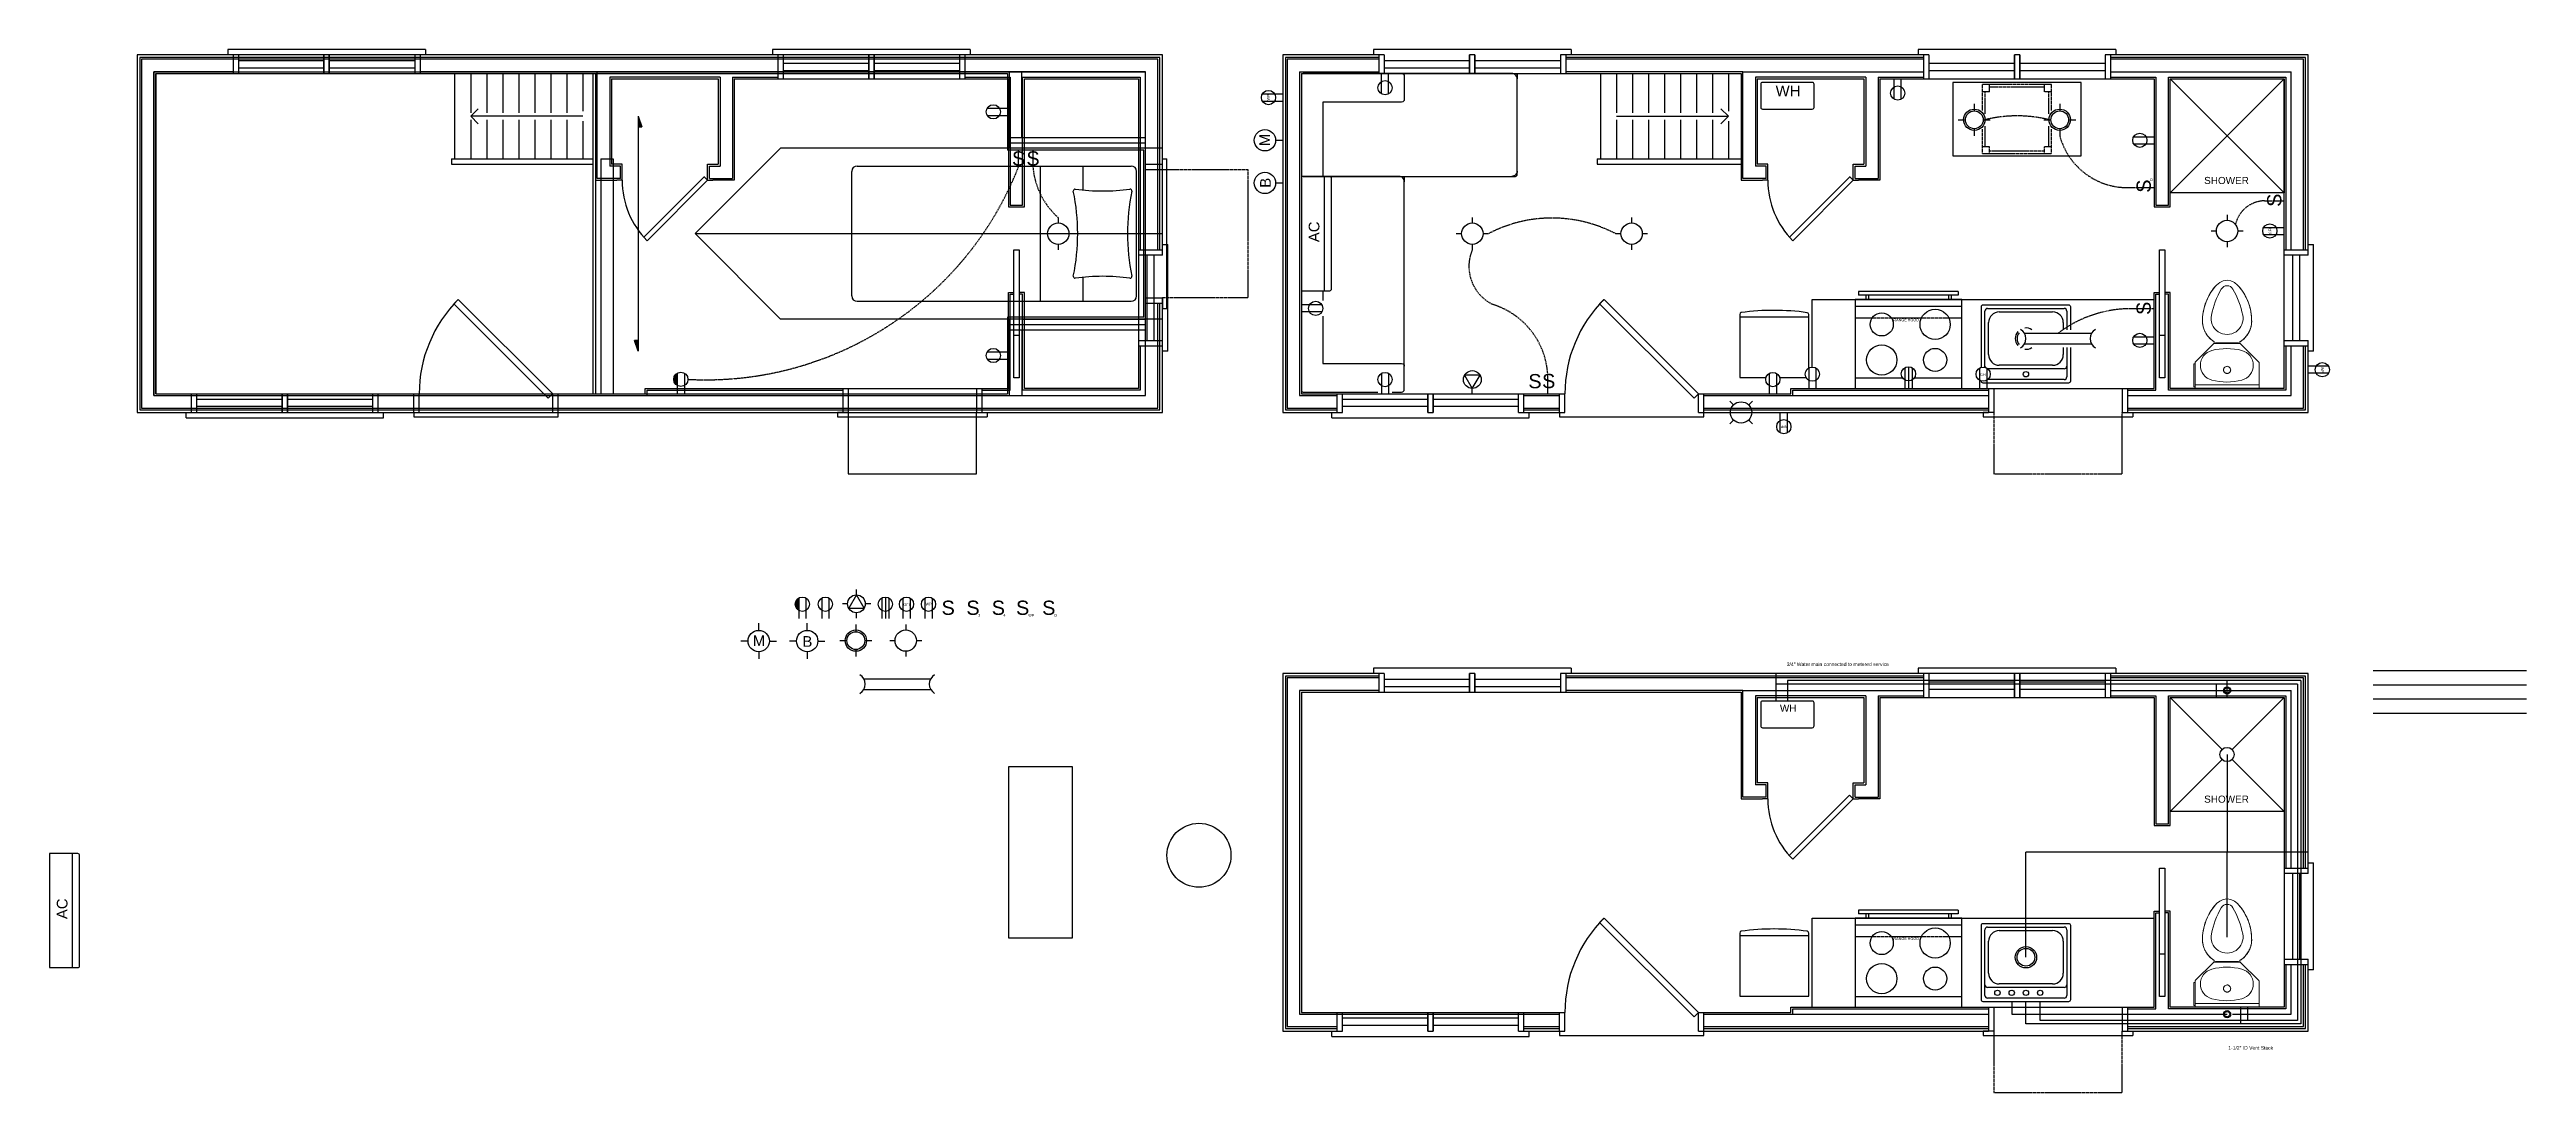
# Model space of a CAD drawing. Header units: inches. Extents: x -177 to 2825, y -2046 to -803.
# Drawn here: x 985 to 1681, y -1808 to -1515 of the extents above; entities that cross this region are included whole.
import ezdxf

# ---------------------------------------------------------------- set-up
doc = ezdxf.new("R2010")
doc.units = ezdxf.units.IN
doc.header["$MEASUREMENT"] = 0
doc.linetypes.add('HIDDEN2', pattern=[0.1875, 0.125, -0.0625])
for name, color, linetype, lineweight in [('Cold Water Line', 5, 'Continuous', 25), ('Hot Water Line', 1, 'Continuous', 25), ('P-SANR-FIXT', 7, 'Continuous', 9)]:
    doc.layers.add(name, color=color, linetype=linetype, lineweight=lineweight)
for name, color, linetype in [('Footprint', 253, 'Continuous'), ('Hidden Line', 7, 'HIDDEN2'), ('Lights', 7, 'Continuous'), ('Plumbing', 4, 'Continuous'), ('Propane Line', 30, 'Continuous'), ('Sewage Line', 3, 'Continuous')]:
    doc.layers.add(name, color=color, linetype=linetype)
doc.styles.get("Standard").update_dxf_attribs({"font": 'arial.ttf'})

msp = doc.modelspace()

# ---------------------------------------------------------------- texts
for s, height, rotation, p in [('WP', 0.75, 90, (1328.03, -1529.31)), ('M', 3, 90, (1328.07, -1542.18)), ('B', 3, 90, (1328.3, -1553.85)), ('D', 0.75, 90, (1575.99, -1551.94)), ('S', 4, 90, (1575.5, -1555.26)), ('S', 4, 90, (1612.17, -1559.23)), ('AC', 3, 90, (1341.97, -1569.16)), ('GFI', 0.75, 90, (1609.39, -1566.89)), ('S', 4, 90.22848, (1575.49, -1589.6)), ('WP', 0.75, 270, (1623.31, -1604.2)), ('WP', 0.75, 180, (1473.23, -1620.65)), ('AC', 3, 90, (990.32, -1759.41))]:
    msp.add_text(s, height=height, rotation=rotation).set_placement(p)
for s, height, p in [('WH', 3, (1470.11, -1528.13)), ('S', 4, (1255.62, -1547.62)), ('S', 4, (1259.66, -1547.62)), ('SHOWER', 2, (1590.48, -1552.81)), ('RANGE HOOD', 0.75, (1503.21, -1591.39)), ('S', 4, (1400.65, -1610.21)), ('S', 4, (1404.51, -1610.17)), ('GFI', 0.75, (1527.54, -1606.72)), ('GFI', 0.75, (1225.1, -1671.37)), ('WP', 0.75, (1231.36, -1671.26)), ('S', 4, (1235.83, -1673.89)), ('S', 4, (1242.8, -1673.89)), ('3', 0.75, (1246.12, -1674.38)), ('S', 4, (1249.92, -1673.89)), ('4', 0.75, (1253.17, -1674.38)), ('S', 4, (1256.75, -1673.89)), ('WP', 0.75, (1260.18, -1674.38)), ('S', 4, (1264.09, -1673.89)), ('D', 0.75, (1267.51, -1674.38)), ('M', 3, (1182.81, -1682.65)), ('B', 3, (1196.75, -1682.87)), ('3/4" Water main connected to metered service', 1, (1473.24, -1688.27)), ('WH', 2, (1471.32, -1701.12)), ('SHOWER', 2, (1590.48, -1726.68)), ('RANGE HOOD', 0.75, (1503.21, -1765.26)), ('1-1/2" ID Vent Stack', 1, (1597.26, -1796.07))]:
    msp.add_text(s, height=height).set_placement(p)

# ---------------------------------------------------------------- blocks, each defined once
blk = doc.blocks.new('FamilyGeomCombi__2530-Back0')
at = {"layer": 'P-SANR-FIXT'}
for p, q in [((-6.7, 21.42), (-6.7, 21.45)), ((-6.11, 23.79), (-6.09, 23.84)), ((-4.14, 27.61), (-4.1, 27.67)), ((4.1, 27.66), (4.14, 27.6)), ((6.1, 23.83), (6.11, 23.79)), ((6.7, 21.46), (6.71, 21.4)), ((-6.72, 17.39), (-6.72, 17.41)), ((-6.17, 15.89), (-6.18, 15.91)), ((-5.29, 14.56), (-5.3, 14.57)), ((5.31, 14.57), (5.29, 14.55)), ((6.18, 15.91), (6.17, 15.89)), ((6.72, 17.41), (6.72, 17.4)), ((-9, 7.3), (-9, 1)), ((-3.8, 12.57), (-8.95, 7.43)), ((-3.88, 13.29), (-3.9, 13.3)), ((3.68, 12.63), (-3.68, 12.63)), ((-3.63, 13.15), (-3.63, 12.63)), ((-3.25, 12.78), (-3.13, 12.78)), ((-3.25, 12.78), (-3.25, 12.63)), ((-2.86, 12.79), (-3.14, 12.79)), ((-3.14, 12.79), (-3.14, 12.78)), ((-3.13, 12.78), (3.12, 12.78)), ((-2.86, 12.78), (-2.86, 12.79)), ((3.14, 12.79), (2.86, 12.79)), ((2.86, 12.79), (2.86, 12.78)), ((3.12, 12.78), (3.25, 12.78)), ((3.14, 12.78), (3.14, 12.79)), ((3.25, 12.63), (3.25, 12.78)), ((3.62, 12.63), (3.62, 13.15)), ((8.95, 7.43), (3.8, 12.57)), ((3.9, 13.3), (3.88, 13.28)), ((9, 1), (9, 7.3)), ((-9.32, 6.83), (-9.32, 6.55)), ((-9.3, 6.83), (-9.32, 6.83)), ((-9.32, 6.55), (-9.3, 6.55)), ((-9.32, 0.83), (-9.32, 0.55)), ((-9.3, 0.83), (-9.32, 0.83)), ((-9.32, 0.55), (-9.3, 0.55)), ((-9.3, 6.81), (-9.3, 6.94)), ((-9, 6.94), (-9.3, 6.94)), ((-9.3, 0.56), (-9.3, 6.81)), ((-9.3, 0.44), (-9.3, 0.56)), ((-9.3, 0.44), (-9, 0.44)), ((9, 1), (-9, 1)), ((-9, 1), (-9, 0)), ((9, 0), (9, 1))]:
    blk.add_line(p, q, dxfattribs=at)
for points in [[(-4.1, 27.67), (-3.87, 27.97), (-3.52, 28.42), (-3.14, 28.85), (-2.93, 29.07)], [(2.93, 29.07), (2.08, 29.77), (1.08, 30.22), (0, 30.4), (-1.08, 30.22), (-2.08, 29.77), (-2.93, 29.07)], [(2.93, 29.07), (3.31, 28.65), (3.68, 28.22), (4.03, 27.76), (4.1, 27.66)], [(-6.91, 18.99), (-6.89, 19.58), (-6.86, 20.18), (-6.8, 20.77), (-6.72, 21.36), (-6.7, 21.42)], [(-6.7, 21.45), (-6.61, 21.94), (-6.48, 22.52), (-6.33, 23.09), (-6.15, 23.66), (-6.11, 23.79)], [(-6.09, 23.84), (-5.95, 24.22), (-5.73, 24.77), (-5.49, 25.31), (-5.23, 25.85), (-5.12, 26.06)], [(-5.12, 26.06), (-4.83, 26.55), (-4.53, 27.04), (-4.21, 27.51), (-4.14, 27.61)], [(4.14, 27.6), (4.36, 27.3), (4.67, 26.82), (4.96, 26.33), (5.12, 26.06)], [(5.12, 26.06), (5.39, 25.53), (5.64, 24.99), (5.87, 24.44), (6.08, 23.89), (6.1, 23.83)], [(6.11, 23.79), (6.26, 23.32), (6.42, 22.75), (6.56, 22.17), (6.68, 21.59), (6.7, 21.46)], [(6.71, 21.4), (6.77, 21.01), (6.84, 20.42), (6.88, 19.82), (6.9, 19.23), (6.91, 18.99)], [(-6.72, 17.41), (-6.76, 17.56), (-6.81, 17.83), (-6.85, 18.11), (-6.88, 18.38), (-6.9, 18.66), (-6.91, 18.93), (-6.91, 18.99)], [(-6.18, 15.91), (-6.22, 16), (-6.34, 16.25), (-6.44, 16.5), (-6.54, 16.76), (-6.62, 17.03), (-6.69, 17.29), (-6.72, 17.39)], [(-5.3, 14.57), (-5.33, 14.6), (-5.51, 14.82), (-5.67, 15.04), (-5.82, 15.27), (-5.96, 15.51), (-6.1, 15.75), (-6.17, 15.89)], [(-4.14, 13.46), (-4.36, 13.63), (-4.57, 13.81), (-4.77, 14), (-4.97, 14.19), (-5.15, 14.39), (-5.29, 14.56)], [(5.29, 14.55), (5.19, 14.44), (5.01, 14.23), (4.81, 14.04), (4.61, 13.85), (4.4, 13.67), (4.18, 13.5), (4.14, 13.46)], [(6.17, 15.89), (6.13, 15.8), (5.99, 15.56), (5.85, 15.32), (5.7, 15.09), (5.54, 14.87), (5.37, 14.65), (5.31, 14.57)], [(6.72, 17.4), (6.71, 17.35), (6.64, 17.08), (6.56, 16.82), (6.46, 16.56), (6.36, 16.3), (6.25, 16.05), (6.18, 15.91)], [(6.91, 18.99), (6.9, 18.71), (6.88, 18.44), (6.86, 18.16), (6.82, 17.89), (6.77, 17.62), (6.72, 17.41)], [(-3.9, 13.3), (-3.97, 13.35), (-4.08, 13.42), (-4.14, 13.46)], [(-3.63, 13.15), (-3.74, 13.21), (-3.86, 13.27), (-3.88, 13.29)], [(3.88, 13.28), (3.8, 13.24), (3.68, 13.18), (3.62, 13.15)], [(4.14, 13.46), (4.03, 13.38), (3.92, 13.31), (3.9, 13.3)]]:
    blk.add_lwpolyline(points, dxfattribs=at)
for centre, radius, start, end in [((7.43, 19.26), 14.27, 136.5661, 151.57092), ((20.07, 15.5), 25, 150.21754, 168.25222), ((0, 26.99), 1.88, 29.78246, 150.21754), ((-20.07, 15.5), 25, 11.74778, 29.78246), ((-7.43, 19.26), 14.27, 28.42908, 43.4339), ((7.94, 18.99), 14.84, 151.57092, 180), ((-7.94, 18.99), 14.84, 0, 28.42908), ((0, 18.99), 6.91, 180, 233.18701), ((0, 19.68), 4.5, 168.25222, 11.74778), ((0, 18.99), 6.91, 306.81299, 0), ((-8.83, 7.3), 0.172, 135, 180), ((-3.19, 6.5), 4.3, 104.89739, 180), ((-0.07, -5.23), 16.44, 75.10261, 104.89739), ((-2.12, 16.15), 3.36, 233.18701, 243.48055), ((-3.68, 12.45), 0.172, 90, 135), ((2.12, 16.15), 3.36, 296.51945, 306.81299), ((3.68, 12.45), 0.172, 45, 90), ((3.05, 6.5), 4.3, 0, 75.10261), ((8.83, 7.3), 0.172, 0, 45), ((-3.19, 6.5), 4.3, 180, 255.10261), ((-0.07, 18.23), 16.44, 255.10261, 284.89739), ((3.05, 6.5), 4.3, 284.89739, 360)]:
    blk.add_arc(centre, radius, start, end, dxfattribs=at)
for points, start_tangent, end_tangent in [([(1.01, 5.22), (0.96, 5.52), (0.82, 5.8), (0.6, 6.02), (0.32, 6.17), (0.01, 6.22), (-0.3, 6.17), (-0.59, 6.02), (-0.81, 5.8), (-0.95, 5.52), (-0.99, 5.22)], (0, 1), (0, -1)), ([(-0.99, 5.22), (-0.98, 5.05), (-0.93, 4.88), (-0.9, 4.8), (-0.86, 4.73), (-0.82, 4.65), (-0.77, 4.58), (-0.71, 4.52), (-0.65, 4.46), (-0.58, 4.41), (-0.5, 4.36), (-0.43, 4.32), (-0.34, 4.28), (-0.17, 4.24), (0.01, 4.22), (0.19, 4.23), (0.36, 4.28), (0.44, 4.32), (0.52, 4.36), (0.59, 4.41), (0.66, 4.46), (0.72, 4.52), (0.78, 4.58), (0.83, 4.65), (0.88, 4.73), (0.92, 4.8), (0.95, 4.88), (0.99, 5.05), (1.01, 5.22)], (0, -1), (0, 1))]:
    blk.add_spline(points, degree=3, dxfattribs=dict(at, start_tangent=start_tangent, end_tangent=end_tangent))

# ---------------------------------------------------------------- hatches: boundary and pattern name
h = msp.add_hatch(color=256)
h.dxf.hatch_style = 1
h.paths.add_polyline_path([(1150.61, -1533.76), (1150.61, -1536.76), (1151.61, -1536.76)])
h = msp.add_hatch(color=256)
h.dxf.hatch_style = 1
h.paths.add_polyline_path([(1150.61, -1599.76), (1150.61, -1596.76), (1149.61, -1596.76)])
h = msp.add_hatch(color=256)
h.dxf.hatch_style = 1
h.paths.add_polyline_path([(1161.61, -1605.97, 0.267949), (1160.61, -1607.7, 0.267949), (1161.61, -1609.43)])
h = msp.add_hatch(color=256)
h.dxf.hatch_style = 1
h.paths.add_polyline_path([(1195.73, -1669.17, 0.267949), (1194.73, -1670.9, 0.267949), (1195.73, -1672.64)])

# ---------------------------------------------------------------- linework, layer by layer
for p, q in [((1009.86, -1516.51), (1009.86, -1617.01)), ((1297.86, -1516.51), (1009.86, -1516.51)), ((1297.86, -1548.76), (1297.86, -1516.51)), ((1358.67, -1516.51), (1331.67, -1516.51)), ((1412.67, -1515.01), (1357.17, -1515.01)), ((1357.17, -1515.01), (1357.17, -1516.51)), ((1360.17, -1516.51), (1357.17, -1516.51)), ((1358.67, -1516.51), (1358.67, -1521.76)), ((1360.17, -1516.51), (1360.17, -1521.76)), ((1384.17, -1521.76), (1384.17, -1516.51)), ((1384.17, -1516.51), (1384.17, -1521.76)), ((1385.67, -1516.51), (1384.17, -1516.51)), ((1385.67, -1521.76), (1385.67, -1516.51)), ((1385.67, -1516.51), (1385.67, -1521.76)), ((1412.67, -1516.51), (1409.67, -1516.51)), ((1409.67, -1516.51), (1409.67, -1521.76)), ((1511.67, -1516.51), (1411.17, -1516.51)), ((1411.17, -1516.51), (1411.17, -1521.76)), ((1412.67, -1515.01), (1412.67, -1516.51)), ((1565.67, -1515.01), (1510.17, -1515.01)), ((1510.17, -1515.01), (1510.17, -1516.51)), ((1513.17, -1516.51), (1510.17, -1516.51)), ((1511.67, -1516.51), (1511.67, -1523.26)), ((1513.17, -1516.51), (1513.17, -1523.26)), ((1537.17, -1523.26), (1537.17, -1516.51)), ((1537.17, -1516.51), (1537.17, -1523.26)), ((1538.67, -1516.51), (1537.17, -1516.51)), ((1538.67, -1523.26), (1538.67, -1516.51)), ((1538.67, -1516.51), (1538.67, -1523.26)), ((1565.67, -1516.51), (1562.67, -1516.51)), ((1562.67, -1516.51), (1562.67, -1523.26)), ((1619.67, -1516.51), (1564.17, -1516.51)), ((1564.17, -1516.51), (1564.17, -1523.26)), ((1565.67, -1515.01), (1565.67, -1516.51)), ((1619.67, -1571.26), (1619.67, -1516.51)), ((1014.61, -1612.26), (1014.61, -1521.26)), ((1014.61, -1521.26), (1254.36, -1521.26)), ((1015.11, -1611.76), (1015.11, -1521.76)), ((1015.11, -1521.76), (1254.36, -1521.76)), ((1099.07, -1521.76), (1099.07, -1545.76)), ((1103.57, -1521.76), (1103.57, -1532.76)), ((1108.07, -1521.76), (1108.07, -1532.76)), ((1112.57, -1521.76), (1112.57, -1532.76)), ((1117.07, -1521.76), (1117.07, -1532.76)), ((1121.57, -1521.76), (1121.57, -1532.76)), ((1126.07, -1521.76), (1126.07, -1532.76)), ((1130.57, -1521.76), (1130.57, -1532.76)), ((1135.07, -1521.76), (1135.07, -1532.34)), ((1293.11, -1521.26), (1137.86, -1521.26)), ((1137.86, -1521.76), (1137.86, -1611.76)), ((1138.61, -1521.76), (1138.61, -1611.76)), ((1254.36, -1521.76), (1254.36, -1543.26)), ((1254.86, -1521.26), (1254.86, -1542.76)), ((1258.36, -1539.76), (1258.36, -1521.26)), ((1293.11, -1612.26), (1293.11, -1521.26)), ((1358.67, -1517.26), (1332.42, -1517.26)), ((1358.67, -1517.76), (1332.92, -1517.76)), ((1336.42, -1521.26), (1358.67, -1521.26)), ((1336.42, -1521.26), (1336.42, -1612.26)), ((1336.92, -1521.76), (1460.42, -1521.76)), ((1336.92, -1521.76), (1336.92, -1611.76)), ((1359.42, -1527.49), (1359.42, -1521.76)), ((1360.17, -1518.13), (1384.17, -1518.13)), ((1360.17, -1518.13), (1384.17, -1518.13)), ((1360.17, -1520.13), (1384.17, -1520.13)), ((1360.17, -1520.13), (1384.17, -1520.13)), ((1361.42, -1527.49), (1361.42, -1521.76)), ((1385.67, -1518.13), (1409.67, -1518.13)), ((1385.67, -1518.13), (1409.67, -1518.13)), ((1385.67, -1520.13), (1409.67, -1520.13)), ((1385.67, -1520.13), (1409.67, -1520.13)), ((1397.52, -1549.16), (1397.52, -1523.26)), ((1511.67, -1517.26), (1411.17, -1517.26)), ((1511.67, -1517.76), (1411.17, -1517.76)), ((1460.92, -1521.26), (1411.17, -1521.26)), ((1420.88, -1521.76), (1420.88, -1545.76)), ((1425.38, -1521.76), (1425.38, -1532.76)), ((1429.88, -1521.76), (1429.88, -1532.76)), ((1434.38, -1521.76), (1434.38, -1532.76)), ((1438.88, -1521.76), (1438.88, -1532.76)), ((1443.38, -1521.76), (1443.38, -1532.76)), ((1447.88, -1521.76), (1447.88, -1532.76)), ((1452.38, -1521.76), (1452.38, -1532.76)), ((1456.88, -1521.76), (1456.88, -1532.34)), ((1460.42, -1521.76), (1460.42, -1551.76)), ((1460.92, -1551.26), (1460.92, -1521.26)), ((1460.92, -1521.26), (1511.67, -1521.26)), ((1495.42, -1522.76), (1464.42, -1522.76)), ((1464.42, -1522.76), (1464.42, -1547.76)), ((1464.92, -1523.26), (1494.92, -1523.26)), ((1464.92, -1523.26), (1494.92, -1523.26)), ((1464.92, -1523.26), (1464.92, -1547.26)), ((1494.92, -1523.26), (1494.92, -1547.26)), ((1495.42, -1522.76), (1495.42, -1547.76)), ((1498.92, -1522.76), (1498.92, -1551.26)), ((1498.92, -1522.76), (1511.67, -1522.76)), ((1499.42, -1523.26), (1499.42, -1551.76)), ((1499.42, -1523.26), (1576.42, -1523.26)), ((1503.42, -1528.99), (1503.42, -1523.26)), ((1505.42, -1528.99), (1505.42, -1523.26)), ((1513.17, -1518.88), (1537.17, -1518.88)), ((1513.17, -1518.88), (1537.17, -1518.88)), ((1513.17, -1520.88), (1537.17, -1520.88)), ((1513.17, -1520.88), (1537.17, -1520.88)), ((1538.67, -1518.88), (1562.67, -1518.88)), ((1538.67, -1518.88), (1562.67, -1518.88)), ((1538.67, -1520.88), (1562.67, -1520.88)), ((1538.67, -1520.88), (1562.67, -1520.88)), ((1618.92, -1517.26), (1564.17, -1517.26)), ((1618.42, -1517.76), (1564.17, -1517.76)), ((1564.17, -1521.26), (1614.92, -1521.26)), ((1564.17, -1522.76), (1576.92, -1522.76)), ((1576.42, -1523.26), (1576.42, -1559.26)), ((1576.92, -1522.76), (1576.92, -1558.76)), ((1580.42, -1558.76), (1580.42, -1522.76)), ((1580.42, -1522.76), (1613.42, -1522.76)), ((1580.92, -1559.26), (1580.92, -1523.26)), ((1580.92, -1523.26), (1612.92, -1523.26)), ((1580.92, -1523.26), (1612.92, -1555.26)), ((1612.92, -1523.26), (1580.92, -1555.26)), ((1612.92, -1610.26), (1612.92, -1523.26)), ((1613.42, -1522.76), (1613.42, -1571.26)), ((1614.92, -1571.26), (1614.92, -1521.26)), ((1618.42, -1571.26), (1618.42, -1517.76)), ((1618.92, -1571.26), (1618.92, -1517.26)), ((1325.94, -1527.51), (1331.67, -1527.51)), ((1325.94, -1529.51), (1331.67, -1529.51)), ((1519.9, -1524.26), (1519.9, -1544.86)), ((1555.95, -1524.26), (1519.9, -1524.26)), ((1555.95, -1544.86), (1555.95, -1524.26)), ((1103.57, -1533.76), (1105.69, -1531.64)), ((1103.57, -1533.76), (1105.69, -1531.64)), ((1135.07, -1533.76), (1103.57, -1533.76)), ((1103.57, -1533.76), (1105.69, -1535.88)), ((1103.57, -1533.76), (1105.69, -1535.88)), ((1103.57, -1534.76), (1103.57, -1545.76)), ((1108.07, -1534.76), (1108.07, -1545.76)), ((1112.57, -1534.76), (1112.57, -1545.76)), ((1117.07, -1534.76), (1117.07, -1545.76)), ((1121.57, -1534.76), (1121.57, -1545.76)), ((1126.07, -1534.76), (1126.07, -1545.76)), ((1130.57, -1534.76), (1130.57, -1545.76)), ((1135.07, -1535.17), (1135.07, -1545.76)), ((1150.61, -1533.76), (1150.61, -1599.76)), ((1150.61, -1533.76), (1151.61, -1536.76)), ((1150.61, -1536.76), (1151.61, -1536.76)), ((1248.63, -1531.51), (1254.36, -1531.51)), ((1248.63, -1531.51), (1254.36, -1531.51)), ((1248.63, -1533.51), (1254.36, -1533.51)), ((1248.63, -1533.51), (1254.36, -1533.51)), ((1425.38, -1533.76), (1456.88, -1533.76)), ((1425.38, -1534.76), (1425.38, -1545.76)), ((1429.88, -1534.76), (1429.88, -1545.76)), ((1434.38, -1534.76), (1434.38, -1545.76)), ((1438.88, -1534.76), (1438.88, -1545.76)), ((1443.38, -1534.76), (1443.38, -1545.76)), ((1447.88, -1534.76), (1447.88, -1545.76)), ((1452.38, -1534.76), (1452.38, -1545.76)), ((1456.88, -1533.76), (1454.76, -1531.64)), ((1456.88, -1533.76), (1454.76, -1531.64)), ((1456.88, -1533.76), (1454.76, -1535.88)), ((1456.88, -1533.76), (1454.76, -1535.88)), ((1456.88, -1535.17), (1456.88, -1545.76)), ((1292.61, -1543.26), (1254.36, -1543.26)), ((1254.86, -1539.76), (1293.11, -1539.76)), ((1254.86, -1541.26), (1293.11, -1541.26)), ((1293.11, -1542.76), (1254.86, -1542.76)), ((1258.36, -1539.76), (1293.11, -1539.76)), ((1258.36, -1541.26), (1293.11, -1541.26)), ((1292.61, -1590.26), (1292.61, -1543.26)), ((1329.67, -1540.51), (1331.67, -1540.51)), ((1570.69, -1539.51), (1576.42, -1539.51)), ((1570.69, -1541.51), (1576.42, -1541.51)), ((1098.14, -1545.76), (1137.86, -1545.76)), ((1098.14, -1545.76), (1098.14, -1547.26)), ((1098.14, -1547.26), (1137.86, -1547.26)), ((1140.11, -1545.76), (1140.11, -1611.76)), ((1140.11, -1545.76), (1143.61, -1545.76)), ((1143.61, -1545.76), (1143.61, -1611.76)), ((1210.61, -1584.26), (1210.61, -1549.26)), ((1212.11, -1547.76), (1289.11, -1547.76)), ((1263.61, -1585.76), (1263.61, -1547.76)), ((1275.61, -1554.5), (1275.61, -1547.76)), ((1290.61, -1584.26), (1290.61, -1549.26)), ((1293.11, -1547.26), (1297.86, -1547.26)), ((1293.11, -1548.76), (1297.86, -1548.76)), ((1297.86, -1548.76), (1297.86, -1545.76)), ((1297.86, -1545.76), (1299.11, -1545.76)), ((1299.11, -1587.76), (1299.11, -1545.76)), ((1343.36, -1582.79), (1343.36, -1550.73)), ((1419.96, -1545.76), (1460.42, -1545.76)), ((1419.96, -1545.76), (1419.96, -1547.26)), ((1419.96, -1547.26), (1460.42, -1547.26)), ((1467.42, -1551.26), (1460.92, -1551.26)), ((1467.42, -1547.76), (1464.42, -1547.76)), ((1467.92, -1547.26), (1464.92, -1547.26)), ((1467.42, -1551.26), (1467.42, -1547.76)), ((1467.92, -1551.76), (1467.92, -1547.26)), ((1490.95, -1550.78), (1473.98, -1567.75)), ((1490.86, -1550.7), (1491.92, -1551.76)), ((1491.92, -1551.76), (1491.92, -1547.26)), ((1491.92, -1547.26), (1494.92, -1547.26)), ((1492.42, -1551.26), (1492.42, -1547.76)), ((1492.42, -1547.76), (1495.42, -1547.76)), ((1492.42, -1551.26), (1498.92, -1551.26)), ((1519.9, -1544.86), (1555.95, -1544.86)), ((1329.67, -1552.51), (1331.67, -1552.51)), ((1460.42, -1551.76), (1466.42, -1551.76)), ((1467.92, -1551.76), (1466.42, -1551.76)), ((1491.92, -1551.76), (1474.95, -1568.73)), ((1491.92, -1551.76), (1493.42, -1551.76)), ((1499.42, -1551.76), (1493.42, -1551.76)), ((1576.42, -1559.26), (1580.92, -1559.26)), ((1576.92, -1558.76), (1580.42, -1558.76)), ((1576.92, -1558.76), (1580.42, -1558.76)), ((1607.19, -1565.01), (1612.92, -1565.01)), ((1474.95, -1568.73), (1473.89, -1567.67)), ((1607.19, -1567.01), (1612.92, -1567.01)), ((1612.92, -1571.26), (1619.67, -1571.26)), ((1619.67, -1569.76), (1621.17, -1569.76)), ((1619.67, -1572.76), (1619.67, -1569.76)), ((1621.17, -1599.76), (1621.17, -1569.76)), ((1275.61, -1585.76), (1275.61, -1579.02)), ((1619.67, -1572.76), (1612.92, -1572.76)), ((1615.3, -1572.76), (1615.3, -1596.76)), ((1617.3, -1572.76), (1617.3, -1596.76)), ((1212.11, -1585.76), (1289.11, -1585.76)), ((1293.11, -1584.76), (1297.86, -1584.76)), ((1293.11, -1586.26), (1297.86, -1586.26)), ((1297.86, -1617.01), (1297.86, -1584.76)), ((1297.86, -1584.76), (1297.86, -1587.76)), ((1480.42, -1585.26), (1576.42, -1585.26)), ((1480.42, -1604.26), (1480.42, -1585.26)), ((1522.42, -1585.26), (1492.42, -1585.26)), ((1492.42, -1585.26), (1492.42, -1610.26)), ((1521.42, -1583.01), (1493.42, -1583.01)), ((1493.42, -1583.01), (1493.42, -1584.01)), ((1521.42, -1584.01), (1493.42, -1584.01)), ((1495.42, -1584.01), (1495.42, -1585.26)), ((1496.17, -1584.01), (1496.17, -1585.26)), ((1518.67, -1584.01), (1518.67, -1585.26)), ((1519.42, -1584.01), (1519.42, -1585.26)), ((1521.42, -1583.01), (1521.42, -1584.01)), ((1522.42, -1610.26), (1522.42, -1585.26)), ((1576.42, -1610.26), (1576.42, -1583.26)), ((1576.42, -1583.26), (1577.92, -1583.26)), ((1580.92, -1583.26), (1579.42, -1583.26)), ((1580.42, -1583.76), (1579.42, -1583.76)), ((1580.42, -1610.76), (1580.42, -1583.76)), ((1580.92, -1610.26), (1580.92, -1583.26)), ((1292.61, -1590.26), (1254.36, -1590.26)), ((1254.36, -1590.26), (1254.36, -1611.76)), ((1293.11, -1590.76), (1254.86, -1590.76)), ((1254.86, -1590.76), (1254.86, -1612.26)), ((1254.86, -1592.26), (1293.11, -1592.26)), ((1258.36, -1590.76), (1293.11, -1590.76)), ((1297.86, -1587.76), (1299.11, -1587.76)), ((1342.66, -1586.76), (1336.92, -1586.76)), ((1342.66, -1588.76), (1336.92, -1588.76)), ((1479.42, -1590.21), (1460.02, -1590.21)), ((1522.42, -1587.26), (1492.42, -1587.26)), ((1522.42, -1608.76), (1522.42, -1586.76)), ((1528.92, -1604.32), (1528.92, -1588.51)), ((1529.67, -1587.76), (1551.17, -1587.76)), ((1529.92, -1600.76), (1529.92, -1591.76)), ((1532.92, -1588.76), (1547.92, -1588.76)), ((1550.92, -1591.76), (1550.92, -1593.76)), ((1551.92, -1588.51), (1551.92, -1593.76)), ((1150.61, -1596.76), (1149.61, -1596.76)), ((1150.61, -1599.76), (1149.61, -1596.76)), ((1248.63, -1600.01), (1254.36, -1600.01)), ((1248.63, -1600.01), (1254.36, -1600.01)), ((1254.86, -1593.76), (1293.11, -1593.76)), ((1258.36, -1593.76), (1258.36, -1612.26)), ((1550.92, -1598.76), (1550.92, -1600.76)), ((1551.92, -1598.76), (1551.92, -1607.01)), ((1570.69, -1595.76), (1576.42, -1595.76)), ((1570.69, -1597.76), (1576.42, -1597.76)), ((1577.92, -1595.26), (1579.42, -1595.26)), ((1612.92, -1596.76), (1619.67, -1596.76)), ((1612.92, -1598.26), (1619.67, -1598.26)), ((1613.42, -1598.26), (1613.42, -1610.76)), ((1614.92, -1612.26), (1614.92, -1598.26)), ((1619.67, -1599.76), (1619.67, -1596.76)), ((1621.17, -1599.76), (1619.67, -1599.76)), ((1161.61, -1605.97), (1161.61, -1611.7)), ((1161.61, -1605.97), (1161.61, -1611.7)), ((1163.61, -1605.97), (1163.61, -1611.7)), ((1163.61, -1605.97), (1163.61, -1611.7)), ((1248.63, -1602.01), (1254.36, -1602.01)), ((1248.63, -1602.01), (1254.36, -1602.01)), ((1359.42, -1606.03), (1359.42, -1611.76)), ((1361.42, -1606.03), (1361.42, -1611.76)), ((1468.34, -1606.03), (1468.34, -1611.76)), ((1470.34, -1606.03), (1470.34, -1611.76)), ((1479.42, -1604.53), (1479.42, -1610.26)), ((1481.42, -1604.53), (1481.42, -1610.26)), ((1506.42, -1604.42), (1506.42, -1610.15)), ((1507.42, -1604.15), (1507.42, -1610.15)), ((1508.42, -1604.42), (1508.42, -1610.15)), ((1527.42, -1604.53), (1527.42, -1610.26)), ((1529.42, -1604.53), (1529.42, -1610.26)), ((1551.17, -1604.76), (1529.75, -1604.76)), ((1547.92, -1603.76), (1532.92, -1603.76)), ((1625.41, -1604.01), (1619.67, -1604.01)), ((1625.41, -1606.01), (1619.67, -1606.01)), ((1014.61, -1612.26), (1293.11, -1612.26)), ((1015.11, -1611.76), (1254.36, -1611.76)), ((1336.42, -1612.26), (1346.92, -1612.26)), ((1336.92, -1611.76), (1410.92, -1611.76)), ((1346.92, -1617.01), (1346.92, -1611.76)), ((1348.42, -1617.01), (1348.42, -1611.76)), ((1372.42, -1613.38), (1348.42, -1613.38)), ((1372.42, -1613.38), (1348.42, -1613.38)), ((1372.42, -1611.76), (1372.42, -1617.01)), ((1372.42, -1617.01), (1372.42, -1611.76)), ((1373.92, -1611.76), (1373.92, -1617.01)), ((1373.92, -1617.01), (1373.92, -1611.76)), ((1397.92, -1613.38), (1373.92, -1613.38)), ((1397.92, -1613.38), (1373.92, -1613.38)), ((1384.92, -1611.76), (1384.92, -1610.26)), ((1397.92, -1617.01), (1397.92, -1611.76)), ((1399.42, -1617.01), (1399.42, -1611.76)), ((1399.42, -1612.26), (1409.42, -1612.26)), ((1409.42, -1617.01), (1409.42, -1611.76)), ((1410.92, -1617.01), (1410.92, -1611.76)), ((1448.42, -1611.76), (1474.42, -1611.76)), ((1448.42, -1617.01), (1448.42, -1611.76)), ((1449.92, -1618.26), (1449.92, -1611.76)), ((1449.92, -1612.26), (1474.92, -1612.26)), ((1460.02, -1607.21), (1467.42, -1607.21)), ((1471.27, -1607.21), (1478.66, -1607.21)), ((1474.42, -1611.76), (1474.42, -1610.26)), ((1474.42, -1610.26), (1576.42, -1610.26)), ((1474.92, -1612.26), (1474.92, -1610.76)), ((1474.92, -1610.76), (1529.92, -1610.76)), ((1474.92, -1612.26), (1529.92, -1612.26)), ((1492.42, -1607.26), (1505.76, -1607.26)), ((1492.42, -1610.26), (1522.42, -1610.26)), ((1509.09, -1607.26), (1522.42, -1607.26)), ((1551.17, -1607.76), (1529.75, -1607.76)), ((1529.92, -1610.26), (1529.92, -1617.01)), ((1531.42, -1610.26), (1531.42, -1617.01)), ((1567.42, -1610.26), (1567.42, -1617.01)), ((1568.92, -1610.26), (1568.92, -1617.01)), ((1568.92, -1612.26), (1614.92, -1612.26)), ((1613.42, -1610.76), (1580.42, -1610.76)), ((1612.92, -1610.26), (1580.92, -1610.26)), ((1009.86, -1617.01), (1297.86, -1617.01)), ((1345.42, -1617.01), (1348.42, -1617.01)), ((1345.42, -1618.51), (1345.42, -1617.01)), ((1345.42, -1618.51), (1400.92, -1618.51)), ((1372.42, -1615.38), (1348.42, -1615.38)), ((1372.42, -1615.38), (1348.42, -1615.38)), ((1372.42, -1617.01), (1373.92, -1617.01)), ((1397.92, -1615.38), (1373.92, -1615.38)), ((1397.92, -1615.38), (1373.92, -1615.38)), ((1397.92, -1617.01), (1400.92, -1617.01)), ((1400.92, -1618.51), (1400.92, -1617.01)), ((1409.42, -1617.01), (1409.42, -1618.26)), ((1409.42, -1618.26), (1449.92, -1618.26)), ((1471.42, -1622.74), (1471.42, -1617.01)), ((1473.42, -1622.74), (1473.42, -1617.01)), ((1531.42, -1617.01), (1528.42, -1617.01)), ((1528.42, -1617.01), (1528.42, -1618.26)), ((1528.42, -1618.26), (1570.42, -1618.26)), ((1567.42, -1617.01), (1570.42, -1617.01)), ((1570.42, -1617.01), (1570.42, -1618.26)), ((1195.73, -1669.17), (1195.73, -1674.9)), ((1197.73, -1669.17), (1197.73, -1674.9)), ((1202.21, -1669.17), (1202.21, -1674.9)), ((1204.21, -1669.17), (1204.21, -1674.9)), ((1211.92, -1668.29), (1211.92, -1666.79)), ((1219.05, -1669.17), (1219.05, -1674.9)), ((1220.05, -1668.9), (1220.05, -1674.9)), ((1221.05, -1669.17), (1221.05, -1674.9)), ((1224.99, -1669.17), (1224.99, -1674.9)), ((1226.99, -1669.17), (1226.99, -1674.9)), ((1231.16, -1669.17), (1231.16, -1674.9)), ((1233.16, -1669.17), (1233.16, -1674.9)), ((1184.48, -1678.25), (1184.48, -1676.25)), ((1198.09, -1678.25), (1198.09, -1676.25)), ((1209.42, -1670.79), (1207.97, -1670.79)), ((1211.92, -1674.79), (1211.92, -1673.29)), ((1215.97, -1670.79), (1214.42, -1670.79)), ((1181.48, -1681.25), (1179.48, -1681.25)), ((1187.48, -1681.25), (1189.48, -1681.25)), ((1195.09, -1681.25), (1193.09, -1681.25)), ((1201.09, -1681.25), (1203.09, -1681.25)), ((1184.48, -1684.25), (1184.48, -1686.25)), ((1198.09, -1684.25), (1198.09, -1686.25)), ((1358.67, -1690.37), (1331.67, -1690.37)), ((1357.17, -1688.87), (1357.17, -1690.37)), ((1412.67, -1688.87), (1357.17, -1688.87)), ((1360.17, -1690.37), (1357.17, -1690.37)), ((1358.67, -1690.37), (1358.67, -1695.62)), ((1360.17, -1690.37), (1360.17, -1695.62)), ((1385.67, -1690.37), (1384.17, -1690.37)), ((1384.17, -1695.62), (1384.17, -1690.37)), ((1384.17, -1690.37), (1384.17, -1695.62)), ((1385.67, -1695.62), (1385.67, -1690.37)), ((1385.67, -1690.37), (1385.67, -1695.62)), ((1412.67, -1690.37), (1409.67, -1690.37)), ((1409.67, -1690.37), (1409.67, -1695.62)), ((1619.67, -1690.37), (1411.17, -1690.37)), ((1411.17, -1690.37), (1411.17, -1695.62)), ((1412.67, -1688.87), (1412.67, -1690.37)), ((1565.67, -1688.87), (1510.17, -1688.87)), ((1510.17, -1688.87), (1510.17, -1690.37)), ((1513.17, -1690.37), (1510.17, -1690.37)), ((1511.67, -1690.37), (1511.67, -1697.12)), ((1513.17, -1690.37), (1513.17, -1697.12)), ((1537.17, -1697.12), (1537.17, -1690.37)), ((1537.17, -1690.37), (1537.17, -1697.12)), ((1538.67, -1690.37), (1537.17, -1690.37)), ((1538.67, -1697.12), (1538.67, -1690.37)), ((1538.67, -1690.37), (1538.67, -1697.12)), ((1565.67, -1690.37), (1562.67, -1690.37)), ((1562.67, -1690.37), (1562.67, -1697.12)), ((1564.17, -1690.37), (1564.17, -1697.12)), ((1565.67, -1688.87), (1565.67, -1690.37)), ((1619.67, -1745.12), (1619.67, -1690.37)), ((1358.67, -1691.12), (1332.42, -1691.12)), ((1358.67, -1691.62), (1332.92, -1691.62)), ((1336.92, -1695.62), (1460.42, -1695.62)), ((1360.17, -1692), (1384.17, -1692)), ((1360.17, -1692), (1384.17, -1692)), ((1360.17, -1694), (1384.17, -1694)), ((1360.17, -1694), (1384.17, -1694)), ((1385.67, -1692), (1409.67, -1692)), ((1385.67, -1692), (1409.67, -1692)), ((1385.67, -1694), (1409.67, -1694)), ((1385.67, -1694), (1409.67, -1694)), ((1511.67, -1691.12), (1411.17, -1691.12)), ((1511.67, -1691.62), (1411.17, -1691.62)), ((1460.92, -1695.12), (1411.17, -1695.12)), ((1460.42, -1695.62), (1460.42, -1725.62)), ((1460.92, -1725.12), (1460.92, -1695.12)), ((1460.92, -1695.12), (1511.67, -1695.12)), ((1495.42, -1696.62), (1464.42, -1696.62)), ((1464.42, -1696.62), (1464.42, -1721.62)), ((1464.92, -1697.12), (1494.92, -1697.12)), ((1464.92, -1697.12), (1494.92, -1697.12)), ((1464.92, -1697.12), (1464.92, -1721.12)), ((1494.92, -1697.12), (1494.92, -1721.12)), ((1495.42, -1696.62), (1495.42, -1721.62)), ((1498.92, -1696.62), (1498.92, -1725.12)), ((1498.92, -1696.62), (1511.67, -1696.62)), ((1499.42, -1697.12), (1499.42, -1725.62)), ((1499.42, -1697.12), (1576.42, -1697.12)), ((1513.17, -1692.75), (1537.17, -1692.75)), ((1513.17, -1692.75), (1537.17, -1692.75)), ((1513.17, -1694.75), (1537.17, -1694.75)), ((1513.17, -1694.75), (1537.17, -1694.75)), ((1538.67, -1692.75), (1562.67, -1692.75)), ((1538.67, -1692.75), (1562.67, -1692.75)), ((1538.67, -1694.75), (1562.67, -1694.75)), ((1538.67, -1694.75), (1562.67, -1694.75)), ((1618.92, -1691.12), (1564.17, -1691.12)), ((1618.42, -1691.62), (1564.17, -1691.62)), ((1564.17, -1695.12), (1614.92, -1695.12)), ((1564.17, -1696.62), (1576.92, -1696.62)), ((1576.42, -1697.12), (1576.42, -1733.12)), ((1576.92, -1696.62), (1576.92, -1732.62)), ((1580.42, -1695.12), (1614.92, -1695.12)), ((1580.42, -1732.62), (1580.42, -1696.62)), ((1580.42, -1696.62), (1613.42, -1696.62)), ((1580.92, -1733.12), (1580.92, -1697.12)), ((1580.92, -1697.12), (1612.92, -1697.12)), ((1580.92, -1697.12), (1595.51, -1711.71)), ((1612.92, -1697.12), (1598.34, -1711.71)), ((1612.92, -1697.12), (1612.92, -1784.12)), ((1613.42, -1696.62), (1613.42, -1745.12)), ((1614.92, -1745.12), (1614.92, -1695.12)), ((1618.42, -1745.12), (1618.42, -1691.62)), ((1618.92, -1745.12), (1618.92, -1691.12)), ((1595.51, -1714.53), (1580.92, -1729.12)), ((1598.34, -1714.53), (1612.92, -1729.12)), ((1467.42, -1725.12), (1460.92, -1725.12)), ((1467.42, -1721.62), (1464.42, -1721.62)), ((1467.92, -1721.12), (1464.92, -1721.12)), ((1467.42, -1725.12), (1467.42, -1721.62)), ((1467.92, -1725.62), (1467.92, -1721.12)), ((1490.86, -1724.56), (1473.89, -1741.53)), ((1490.86, -1724.56), (1491.92, -1725.62)), ((1491.92, -1725.62), (1491.92, -1721.12)), ((1491.92, -1721.12), (1494.92, -1721.12)), ((1492.42, -1725.12), (1492.42, -1721.62)), ((1492.42, -1721.62), (1495.42, -1721.62)), ((1492.42, -1725.12), (1498.92, -1725.12)), ((1460.42, -1725.62), (1466.42, -1725.62)), ((1467.92, -1725.62), (1466.42, -1725.62)), ((1491.92, -1725.62), (1474.95, -1742.59)), ((1491.92, -1725.62), (1493.42, -1725.62)), ((1499.42, -1725.62), (1493.42, -1725.62)), ((1576.42, -1733.12), (1580.92, -1733.12)), ((1576.92, -1732.62), (1580.42, -1732.62)), ((991.71, -1773.04), (991.71, -1740.98)), ((1474.95, -1742.59), (1473.89, -1741.53)), ((1612.92, -1745.12), (1619.67, -1745.12)), ((1619.67, -1743.62), (1621.17, -1743.62)), ((1619.67, -1746.62), (1619.67, -1743.62)), ((1621.17, -1773.62), (1621.17, -1743.62)), ((1619.67, -1746.62), (1612.92, -1746.62)), ((1615.3, -1746.62), (1615.3, -1770.62)), ((1617.3, -1746.62), (1617.3, -1770.62)), ((1480.42, -1759.12), (1576.42, -1759.12)), ((1480.42, -1784.12), (1480.42, -1759.12)), ((1522.42, -1759.12), (1492.42, -1759.12)), ((1492.42, -1759.12), (1492.42, -1784.12)), ((1521.42, -1756.87), (1493.42, -1756.87)), ((1493.42, -1756.87), (1493.42, -1757.87)), ((1521.42, -1757.87), (1493.42, -1757.87)), ((1495.42, -1757.87), (1495.42, -1759.12)), ((1496.17, -1757.87), (1496.17, -1759.12)), ((1518.67, -1757.87), (1518.67, -1759.12)), ((1519.42, -1757.87), (1519.42, -1759.12)), ((1521.42, -1756.87), (1521.42, -1757.87)), ((1522.42, -1784.12), (1522.42, -1759.12)), ((1576.42, -1784.12), (1576.42, -1757.12)), ((1576.42, -1757.12), (1577.92, -1757.12)), ((1576.92, -1784.62), (1576.92, -1757.62)), ((1576.92, -1757.62), (1577.92, -1757.62)), ((1580.92, -1757.12), (1579.42, -1757.12)), ((1580.42, -1757.62), (1579.42, -1757.62)), ((1580.42, -1784.62), (1580.42, -1757.62)), ((1580.92, -1784.12), (1580.92, -1757.12)), ((1479.42, -1764.07), (1460.02, -1764.07)), ((1522.42, -1761.12), (1492.42, -1761.12)), ((1522.42, -1782.62), (1522.42, -1760.62)), ((1528.92, -1780.87), (1528.92, -1762.37)), ((1529.67, -1761.62), (1551.17, -1761.62)), ((1529.92, -1774.62), (1529.92, -1765.62)), ((1532.92, -1762.62), (1547.92, -1762.62)), ((1550.92, -1765.62), (1550.92, -1774.62)), ((1551.92, -1762.37), (1551.92, -1780.87)), ((1577.92, -1769.12), (1579.42, -1769.12)), ((1612.92, -1770.62), (1619.67, -1770.62)), ((1612.92, -1772.12), (1619.67, -1772.12)), ((1613.42, -1772.12), (1613.42, -1784.62)), ((1618.42, -1789.62), (1618.42, -1772.12)), ((1619.67, -1773.62), (1619.67, -1770.62)), ((1621.17, -1773.62), (1619.67, -1773.62)), ((1460.02, -1781.07), (1479.42, -1781.07)), ((1551.17, -1778.62), (1529.67, -1778.62)), ((1547.92, -1777.62), (1532.92, -1777.62)), ((1346.92, -1790.87), (1346.92, -1785.62)), ((1348.42, -1790.87), (1348.42, -1785.62)), ((1372.42, -1787.25), (1348.42, -1787.25)), ((1372.42, -1787.25), (1348.42, -1787.25)), ((1372.42, -1785.62), (1372.42, -1790.87)), ((1372.42, -1790.87), (1372.42, -1785.62)), ((1373.92, -1785.62), (1373.92, -1790.87)), ((1373.92, -1790.87), (1373.92, -1785.62)), ((1397.92, -1787.25), (1373.92, -1787.25)), ((1397.92, -1787.25), (1373.92, -1787.25)), ((1397.92, -1790.87), (1397.92, -1785.62)), ((1399.42, -1790.87), (1399.42, -1785.62)), ((1409.42, -1790.87), (1409.42, -1785.62)), ((1410.92, -1790.87), (1410.92, -1785.62)), ((1448.42, -1790.87), (1448.42, -1785.62)), ((1449.92, -1790.87), (1449.92, -1785.62)), ((1474.92, -1786.12), (1529.92, -1786.12)), ((1492.42, -1781.12), (1522.42, -1781.12)), ((1492.42, -1784.12), (1522.42, -1784.12)), ((1551.17, -1781.62), (1529.67, -1781.62)), ((1529.92, -1784.12), (1529.92, -1790.87)), ((1531.42, -1784.12), (1531.42, -1790.87)), ((1567.42, -1784.12), (1567.42, -1790.87)), ((1568.92, -1784.12), (1568.92, -1790.87)), ((1568.92, -1784.62), (1576.92, -1784.62)), ((1613.42, -1784.62), (1580.42, -1784.62)), ((1612.92, -1784.12), (1580.92, -1784.12)), ((1345.42, -1790.87), (1348.42, -1790.87)), ((1345.42, -1792.37), (1345.42, -1790.87)), ((1345.42, -1792.37), (1400.92, -1792.37)), ((1372.42, -1789.25), (1348.42, -1789.25)), ((1372.42, -1789.25), (1348.42, -1789.25)), ((1372.42, -1790.87), (1373.92, -1790.87)), ((1397.92, -1789.25), (1373.92, -1789.25)), ((1397.92, -1789.25), (1373.92, -1789.25)), ((1397.92, -1790.87), (1400.92, -1790.87)), ((1400.92, -1792.37), (1400.92, -1790.87)), ((1409.42, -1790.87), (1409.42, -1792.12)), ((1409.42, -1792.12), (1449.92, -1792.12)), ((1449.92, -1789.62), (1529.92, -1789.62)), ((1449.92, -1792.12), (1449.92, -1790.87)), ((1531.42, -1790.87), (1528.42, -1790.87)), ((1528.42, -1790.87), (1528.42, -1792.12)), ((1528.42, -1792.12), (1570.42, -1792.12)), ((1567.42, -1790.87), (1570.42, -1790.87)), ((1568.92, -1789.62), (1618.42, -1789.62)), ((1570.42, -1790.87), (1570.42, -1792.12))]:
    msp.add_line(p, q)
for points in [[(1331.67, -1516.51), (1331.67, -1617.01), (1346.92, -1617.01)], [(1297.11, -1547.26), (1297.11, -1517.26), (1010.61, -1517.26), (1010.61, -1616.26), (1297.11, -1616.26), (1297.11, -1586.26)], [(1296.61, -1547.26), (1296.61, -1517.76), (1011.11, -1517.76), (1011.11, -1615.76), (1296.61, -1615.76), (1296.61, -1586.26)], [(1332.42, -1517.26), (1332.42, -1616.26), (1346.92, -1616.26)], [(1332.92, -1517.76), (1332.92, -1615.76), (1346.92, -1615.76)], [(1342.92, -1582.79), (1342.92, -1585.52)], [(1568.92, -1610.76), (1576.92, -1610.76), (1576.92, -1583.76), (1577.92, -1583.76)], [(1469.72, -1588.31), (1469.62, -1588.31)], [(1568.92, -1616.26), (1618.92, -1616.26), (1618.92, -1598.26)], [(1568.92, -1615.76), (1618.42, -1615.76), (1618.42, -1598.26)], [(1568.92, -1617.01), (1619.67, -1617.01), (1619.67, -1598.51)], [(1399.42, -1615.76), (1409.42, -1615.76)], [(1399.42, -1616.26), (1409.42, -1616.26)], [(1399.42, -1617.01), (1410.92, -1617.01)], [(1448.42, -1617.01), (1529.92, -1617.01)], [(1449.92, -1615.76), (1529.92, -1615.76)], [(1449.92, -1616.26), (1529.92, -1616.26)], [(1331.67, -1690.37), (1331.67, -1790.87), (1346.92, -1790.87)], [(1332.42, -1691.12), (1332.42, -1790.12), (1346.92, -1790.12)], [(1332.92, -1691.62), (1332.92, -1789.62), (1346.92, -1789.62)], [(1358.67, -1695.12), (1336.42, -1695.12), (1336.42, -1786.12), (1346.92, -1786.12)], [(1336.92, -1695.62), (1336.92, -1785.62), (1410.92, -1785.62)], [(1336.42, -1766.12), (1336.42, -1786.12), (1409.42, -1786.12)], [(1469.72, -1762.17), (1469.62, -1762.17)], [(1568.92, -1790.12), (1618.92, -1790.12), (1618.92, -1772.12)], [(1568.92, -1790.87), (1619.67, -1790.87), (1619.67, -1772.37)], [(1598.42, -1786.12), (1614.92, -1786.12), (1614.92, -1772.12)], [(1399.42, -1786.12), (1409.42, -1786.12)], [(1448.42, -1785.62), (1474.42, -1785.62), (1474.42, -1784.12), (1576.42, -1784.12)], [(1449.92, -1786.12), (1474.92, -1786.12), (1474.92, -1784.62), (1529.92, -1784.62)], [(1568.92, -1786.12), (1595.42, -1786.12)], [(1399.42, -1789.62), (1409.42, -1789.62)], [(1399.42, -1790.12), (1409.42, -1790.12)], [(1399.42, -1790.87), (1410.92, -1790.87)], [(1448.42, -1790.87), (1529.92, -1790.87)], [(1449.92, -1790.12), (1529.92, -1790.12)]]:
    msp.add_lwpolyline(points)
for points in [[(1365.07, -1521.76), (1337.42, -1521.76, 0.414214), (1336.92, -1522.26), (1336.92, -1550.16, 0.414214), (1337.42, -1550.66), (1396.02, -1550.66)], [(1396.02, -1521.76), (1397.02, -1521.76, -0.414214), (1397.52, -1522.26), (1397.52, -1523.26, 0.414214), (1396.02, -1521.76), (1365.07, -1521.76, -0.414214), (1365.82, -1522.51), (1365.82, -1529.01, -0.414214), (1365.07, -1529.76), (1342.92, -1529.76), (1342.92, -1550.66), (1342.92, -1550.73)], [(1336.92, -1551.16), (1336.92, -1610.76, 0.414214), (1337.42, -1611.26), (1358.42, -1611.26)], [(1364.32, -1550.66), (1337.42, -1550.66, 0.133435), (1337.17, -1550.73, 0.133435)], [(1342.92, -1589.99), (1342.92, -1603.26), (1365.07, -1603.26, -0.414214), (1365.82, -1604.01), (1365.82, -1552.16, 0.414214), (1364.32, -1550.66), (1365.32, -1550.66, -0.414214), (1365.82, -1551.16), (1365.82, -1552.16)], [(1479.42, -1604.53), (1479.42, -1589.47, 0.373249), (1478.99, -1588.97, 0.070654), (1460.45, -1588.96, 0.373695), (1460.02, -1589.45), (1460.02, -1607.21)], [(1527.92, -1604.32), (1527.92, -1587.26, -0.414214), (1528.42, -1586.76), (1552.42, -1586.76, -0.414214), (1552.92, -1587.26), (1552.92, -1593.76)], [(1552.92, -1598.76), (1552.92, -1608.26, -0.414214), (1552.42, -1608.76), (1528.42, -1608.76, -0.414214), (1527.92, -1608.26), (1527.92, -1608.19)], [(1362.42, -1611.26), (1365.07, -1611.26, 0.414214), (1365.82, -1610.51), (1365.82, -1604.01)], [(1479.42, -1781.07), (1479.42, -1763.33, 0.373249), (1478.99, -1762.83, 0.070654), (1460.45, -1762.82, 0.373695), (1460.02, -1763.31), (1460.02, -1781.07)]]:
    msp.add_lwpolyline(points, format="xyb")
for points in [[(1580.92, -1523.26), (1612.92, -1523.26), (1612.92, -1555.26), (1580.92, -1555.26)], [(1577.92, -1607.26), (1577.92, -1571.26), (1579.42, -1571.26), (1579.42, -1607.26)], [(1421.91, -1585.24), (1448.42, -1611.76), (1447.19, -1613), (1420.67, -1586.48)], [(1384.92, -1610.26), (1387.09, -1606.51), (1382.76, -1606.51)], [(1211.92, -1668.29), (1209.75, -1672.04), (1214.08, -1672.04)], [(1580.92, -1697.12), (1612.92, -1697.12), (1612.92, -1729.12), (1580.92, -1729.12)], [(1577.92, -1781.12), (1577.92, -1745.12), (1579.42, -1745.12), (1579.42, -1781.12)], [(1421.91, -1759.1), (1448.42, -1785.62), (1447.19, -1786.86), (1420.67, -1760.34)]]:
    msp.add_lwpolyline(points, close=True)
for points in [[(1466.42, -1531.76), (1480.42, -1531.76, 0.414214), (1480.92, -1531.26), (1480.92, -1524.76, 0.414214), (1480.42, -1524.26), (1466.42, -1524.26, 0.414214), (1465.92, -1524.76), (1465.92, -1531.26, 0.414214)], [(1345.36, -1551.23, 0.414214), (1344.86, -1550.73), (1336.92, -1550.73), (1336.92, -1582.79), (1344.86, -1582.79, 0.414214), (1345.36, -1582.29)], [(1396.02, -1550.66), (1397.02, -1550.66, 0.414214), (1397.52, -1550.16), (1397.52, -1549.16, -0.414214)], [(1466.42, -1705.62), (1480.42, -1705.62, 0.414214), (1480.92, -1705.12), (1480.92, -1698.62, 0.414214), (1480.42, -1698.12), (1466.42, -1698.12, 0.414214), (1465.92, -1698.62), (1465.92, -1705.12, 0.414214)], [(993.71, -1741.48, 0.414214), (993.21, -1740.98), (985.28, -1740.98), (985.28, -1773.04), (993.21, -1773.04, 0.414214), (993.71, -1772.54)], [(1527.92, -1782.12), (1527.92, -1761.12, -0.414214), (1528.42, -1760.62), (1552.42, -1760.62, -0.414214), (1552.92, -1761.12), (1552.92, -1782.12, -0.414214), (1552.42, -1782.62), (1528.42, -1782.62, -0.414214)]]:
    msp.add_lwpolyline(points, format="xyb", close=True)
for centre, radius in [((1250.36, -1532.51), 2), ((1250.36, -1532.51), 2), ((1327.67, -1528.51), 2), ((1360.42, -1525.76), 2), ((1504.42, -1527.26), 2), ((1326.67, -1540.51), 3), ((1572.42, -1540.51), 2), ((1326.67, -1552.51), 3), ((1608.92, -1566.01), 2), ((1340.92, -1587.76), 2), ((1499.92, -1592.26), 3.25), ((1514.92, -1592.26), 4.25), ((1250.36, -1601.01), 2), ((1250.36, -1601.01), 2), ((1499.92, -1602.26), 4.25), ((1514.92, -1602.26), 3.25), ((1572.42, -1596.76), 2), ((1162.61, -1607.7), 2), ((1162.61, -1607.7), 2), ((1360.42, -1607.76), 2), ((1384.92, -1607.76), 2.5), ((1469.34, -1607.76), 2), ((1480.42, -1606.26), 2), ((1507.42, -1606.15), 2), ((1528.42, -1606.26), 2), ((1540.42, -1606.26), 0.75), ((1623.67, -1605.01), 2), ((1472.42, -1621.01), 2), ((1196.73, -1670.9), 2), ((1203.21, -1670.9), 2), ((1211.92, -1670.79), 2.5), ((1220.05, -1670.9), 2), ((1225.99, -1670.9), 2), ((1232.16, -1670.9), 2), ((1184.48, -1681.25), 3), ((1198.09, -1681.25), 3), ((1596.92, -1695.12), 1), ((1596.92, -1695.12), 0.75), ((1596.92, -1713.12), 2), ((1499.92, -1766.12), 3.25), ((1514.92, -1766.12), 4.25), ((1540.42, -1770.12), 3), ((1499.92, -1776.12), 4.25), ((1514.92, -1776.12), 3.25), ((1540.42, -1770.12), 2.5), ((1532.42, -1780.12), 0.75), ((1536.42, -1780.12), 0.75), ((1540.42, -1780.12), 0.75), ((1544.42, -1780.12), 0.75), ((1596.92, -1786.12), 1), ((1596.92, -1786.12), 0.75)]:
    msp.add_circle(centre, radius)
for centre, radius, start, end in [((1212.11, -1549.26), 1.5, 90, 180), ((1289.11, -1549.26), 1.5, 0, 90), ((1273.33, -1554.74), 0.5, 82.36533, 191.81778), ((1215.9, -1566.76), 58.18, 348.18222, 11.81778), ((1281.07, -1496.97), 57.79, 262.36533, 277.63467), ((1346.25, -1566.76), 58.18, 168.18222, 191.81778), ((1288.82, -1554.74), 0.5, 348.18222, 97.63467), ((1491.92, -1551.76), 24, 180, 225), ((1273.33, -1578.77), 0.5, 168.18222, 277.63467), ((1281.07, -1636.54), 57.79, 82.36533, 97.63467), ((1288.82, -1578.77), 0.5, 262.36533, 11.81778), ((1212.11, -1584.26), 1.5, 180, 270), ((1289.11, -1584.26), 1.5, 270, 0), ((1448.42, -1611.76), 37.5, 135, 180), ((1529.67, -1588.51), 0.75, 90, 180), ((1532.92, -1591.76), 3, 90, 180), ((1547.92, -1591.76), 3, 0, 90), ((1551.17, -1588.51), 0.75, 0, 90), ((1540.42, -1596.26), 3, 139.18814, 220.81186), ((1540.42, -1596.26), 2.5, 138.59038, 221.40962), ((1540.42, -1596.26), 3, 56.44269, 96.37937), ((1540.42, -1596.26), 3, 263.62063, 303.55731), ((1529.67, -1604.01), 0.75, 180, 206.59405), ((1532.92, -1600.76), 3, 180, 270), ((1547.92, -1600.76), 3, 270, 0), ((1551.17, -1604.01), 0.75, 270, 0), ((1551.17, -1607.01), 0.75, 270, 0), ((1491.92, -1725.62), 24, 180, 225), ((1448.42, -1785.62), 37.5, 135, 180), ((1529.67, -1762.37), 0.75, 90, 180), ((1532.92, -1765.62), 3, 90, 180), ((1547.92, -1765.62), 3, 0, 90), ((1551.17, -1762.37), 0.75, 0, 90), ((1529.67, -1777.87), 0.75, 180, 270), ((1529.67, -1780.87), 0.75, 180, 270), ((1532.92, -1774.62), 3, 180, 270), ((1547.92, -1774.62), 3, 270, 0), ((1551.17, -1777.87), 0.75, 270, 0), ((1551.17, -1780.87), 0.75, 270, 0)]:
    msp.add_arc(centre, radius, start, end)
at = {"layer": 'Cold Water Line'}
for p, q in [((1470.17, -1690.37), (1470.17, -1698.12)), ((1616.67, -1693.37), (1470.17, -1693.37)), ((1593.92, -1697.12), (1593.92, -1693.37)), ((1616.67, -1693.37), (1616.67, -1787.87)), ((1637.99, -1693.51), (1681.01, -1693.51)), ((1544.42, -1787.87), (1544.42, -1782.62)), ((1616.67, -1787.87), (1544.42, -1787.87)), ((1602.67, -1784.12), (1602.67, -1787.87))]:
    msp.add_line(p, q, dxfattribs=at)
at = {"layer": 'Footprint'}
for p, q in [((1036.86, -1516.51), (1009.86, -1516.51)), ((1090.86, -1515.01), (1035.36, -1515.01)), ((1035.36, -1515.01), (1035.36, -1516.51)), ((1038.36, -1516.51), (1035.36, -1516.51)), ((1036.86, -1516.51), (1036.86, -1521.76)), ((1038.36, -1516.51), (1038.36, -1521.76)), ((1062.36, -1521.76), (1062.36, -1516.51)), ((1062.36, -1516.51), (1062.36, -1521.76)), ((1063.86, -1516.51), (1062.36, -1516.51)), ((1063.86, -1516.51), (1063.86, -1521.76)), ((1063.86, -1521.76), (1063.86, -1516.51)), ((1090.86, -1516.51), (1087.86, -1516.51)), ((1087.86, -1516.51), (1087.86, -1521.76)), ((1189.86, -1516.51), (1089.36, -1516.51)), ((1089.36, -1516.51), (1089.36, -1521.76)), ((1090.86, -1515.01), (1090.86, -1516.51)), ((1243.86, -1515.01), (1188.36, -1515.01)), ((1188.36, -1515.01), (1188.36, -1516.51)), ((1191.36, -1516.51), (1188.36, -1516.51)), ((1189.86, -1516.51), (1189.86, -1523.26)), ((1191.36, -1516.51), (1191.36, -1523.26)), ((1216.86, -1516.51), (1215.36, -1516.51)), ((1215.36, -1523.26), (1215.36, -1516.51)), ((1215.36, -1516.51), (1215.36, -1523.26)), ((1216.86, -1523.26), (1216.86, -1516.51)), ((1216.86, -1516.51), (1216.86, -1523.26)), ((1243.86, -1516.51), (1240.86, -1516.51)), ((1240.86, -1516.51), (1240.86, -1523.26)), ((1297.86, -1516.51), (1242.36, -1516.51)), ((1242.36, -1516.51), (1242.36, -1523.26)), ((1243.86, -1515.01), (1243.86, -1516.51)), ((1297.86, -1571.26), (1297.86, -1516.51)), ((1036.86, -1517.26), (1010.61, -1517.26)), ((1036.86, -1517.76), (1011.11, -1517.76)), ((1036.86, -1521.26), (1014.61, -1521.26)), ((1015.11, -1521.76), (1138.61, -1521.76)), ((1038.36, -1518.13), (1062.36, -1518.13)), ((1038.36, -1518.13), (1062.36, -1518.13)), ((1038.36, -1520.13), (1062.36, -1520.13)), ((1038.36, -1520.13), (1062.36, -1520.13)), ((1063.86, -1518.13), (1087.86, -1518.13)), ((1063.86, -1518.13), (1087.86, -1518.13)), ((1063.86, -1520.13), (1087.86, -1520.13)), ((1063.86, -1520.13), (1087.86, -1520.13)), ((1189.86, -1517.26), (1089.36, -1517.26)), ((1189.86, -1517.76), (1089.36, -1517.76)), ((1139.11, -1521.26), (1089.36, -1521.26)), ((1138.61, -1521.76), (1138.61, -1551.76)), ((1139.11, -1551.26), (1139.11, -1521.26)), ((1139.11, -1521.26), (1189.86, -1521.26)), ((1173.61, -1522.76), (1142.61, -1522.76)), ((1142.61, -1522.76), (1142.61, -1547.76)), ((1143.11, -1523.26), (1143.11, -1547.26)), ((1143.11, -1523.26), (1173.11, -1523.26)), ((1143.11, -1523.26), (1173.11, -1523.26)), ((1173.11, -1523.26), (1173.11, -1547.26)), ((1173.61, -1522.76), (1173.61, -1547.76)), ((1177.11, -1522.76), (1177.11, -1551.26)), ((1177.11, -1522.76), (1189.86, -1522.76)), ((1177.61, -1523.26), (1177.61, -1551.76)), ((1177.61, -1523.26), (1254.61, -1523.26)), ((1191.36, -1518.88), (1215.36, -1518.88)), ((1191.36, -1518.88), (1215.36, -1518.88)), ((1191.36, -1520.88), (1215.36, -1520.88)), ((1191.36, -1520.88), (1215.36, -1520.88)), ((1216.86, -1518.88), (1240.86, -1518.88)), ((1216.86, -1518.88), (1240.86, -1518.88)), ((1216.86, -1520.88), (1240.86, -1520.88)), ((1216.86, -1520.88), (1240.86, -1520.88)), ((1297.11, -1517.26), (1242.36, -1517.26)), ((1296.61, -1517.76), (1242.36, -1517.76)), ((1242.36, -1521.26), (1293.11, -1521.26)), ((1242.36, -1522.76), (1255.11, -1522.76)), ((1254.61, -1523.26), (1254.61, -1559.26)), ((1255.11, -1522.76), (1255.11, -1558.76)), ((1258.61, -1521.26), (1293.11, -1521.26)), ((1258.61, -1558.76), (1258.61, -1522.76)), ((1258.61, -1522.76), (1291.61, -1522.76)), ((1259.11, -1559.26), (1259.11, -1523.26)), ((1259.11, -1523.26), (1291.11, -1523.26)), ((1291.11, -1523.26), (1291.11, -1610.26)), ((1291.61, -1522.76), (1291.61, -1571.26)), ((1293.11, -1571.26), (1293.11, -1521.26)), ((1296.61, -1571.26), (1296.61, -1517.76)), ((1297.11, -1571.26), (1297.11, -1517.26)), ((1190.61, -1542.76), (1166.61, -1566.76)), ((1297.86, -1542.76), (1190.61, -1542.76)), ((1145.61, -1551.26), (1139.11, -1551.26)), ((1145.61, -1547.76), (1142.61, -1547.76)), ((1146.11, -1547.26), (1143.11, -1547.26)), ((1145.61, -1551.26), (1145.61, -1547.76)), ((1146.11, -1551.76), (1146.11, -1547.26)), ((1169.13, -1550.78), (1152.16, -1567.75)), ((1169.05, -1550.7), (1170.11, -1551.76)), ((1170.11, -1551.76), (1170.11, -1547.26)), ((1170.11, -1547.26), (1173.11, -1547.26)), ((1170.61, -1551.26), (1170.61, -1547.76)), ((1170.61, -1547.76), (1173.61, -1547.76)), ((1170.61, -1551.26), (1177.11, -1551.26)), ((1138.61, -1551.76), (1144.61, -1551.76)), ((1146.11, -1551.76), (1144.61, -1551.76)), ((1170.11, -1551.76), (1153.14, -1568.73)), ((1170.11, -1551.76), (1171.61, -1551.76)), ((1177.61, -1551.76), (1171.61, -1551.76)), ((1254.61, -1559.26), (1259.11, -1559.26)), ((1255.11, -1558.76), (1258.61, -1558.76)), ((1153.14, -1568.73), (1152.08, -1567.67)), ((1190.61, -1590.76), (1166.61, -1566.76)), ((1166.61, -1566.76), (1297.86, -1566.76)), ((1291.11, -1571.26), (1297.86, -1571.26)), ((1297.86, -1569.76), (1299.36, -1569.76)), ((1297.86, -1572.76), (1297.86, -1569.76)), ((1299.36, -1599.76), (1299.36, -1569.76)), ((1297.86, -1572.76), (1291.11, -1572.76)), ((1293.48, -1572.76), (1293.48, -1596.76)), ((1295.48, -1572.76), (1295.48, -1596.76)), ((1254.61, -1610.26), (1254.61, -1583.26)), ((1254.61, -1583.26), (1256.11, -1583.26)), ((1255.11, -1610.76), (1255.11, -1583.76)), ((1255.11, -1583.76), (1256.11, -1583.76)), ((1259.11, -1583.26), (1257.61, -1583.26)), ((1258.61, -1583.76), (1257.61, -1583.76)), ((1258.61, -1610.76), (1258.61, -1583.76)), ((1259.11, -1610.26), (1259.11, -1583.26)), ((1297.86, -1590.76), (1190.61, -1590.76)), ((1256.11, -1595.26), (1257.61, -1595.26)), ((1291.11, -1596.76), (1297.86, -1596.76)), ((1291.11, -1598.26), (1297.86, -1598.26)), ((1291.61, -1598.26), (1291.61, -1610.76)), ((1296.61, -1615.76), (1296.61, -1598.26)), ((1297.86, -1599.76), (1297.86, -1596.76)), ((1299.36, -1599.76), (1297.86, -1599.76)), ((1025.11, -1617.01), (1025.11, -1611.76)), ((1026.61, -1617.01), (1026.61, -1611.76)), ((1050.61, -1613.38), (1026.61, -1613.38)), ((1050.61, -1613.38), (1026.61, -1613.38)), ((1050.61, -1611.76), (1050.61, -1617.01)), ((1050.61, -1617.01), (1050.61, -1611.76)), ((1052.11, -1611.76), (1052.11, -1617.01)), ((1052.11, -1617.01), (1052.11, -1611.76)), ((1076.11, -1613.38), (1052.11, -1613.38)), ((1076.11, -1613.38), (1052.11, -1613.38)), ((1076.11, -1617.01), (1076.11, -1611.76)), ((1077.61, -1617.01), (1077.61, -1611.76)), ((1087.61, -1617.01), (1087.61, -1611.76)), ((1089.11, -1617.01), (1089.11, -1611.76)), ((1126.61, -1617.01), (1126.61, -1611.76)), ((1128.11, -1617.01), (1128.11, -1611.76)), ((1153.11, -1612.26), (1208.11, -1612.26)), ((1208.11, -1610.26), (1208.11, -1617.01)), ((1209.61, -1610.26), (1209.61, -1617.01)), ((1245.61, -1610.26), (1245.61, -1617.01)), ((1247.11, -1610.26), (1247.11, -1617.01)), ((1247.11, -1610.76), (1255.11, -1610.76)), ((1291.61, -1610.76), (1258.61, -1610.76)), ((1291.11, -1610.26), (1259.11, -1610.26)), ((1023.61, -1617.01), (1026.61, -1617.01)), ((1023.61, -1618.51), (1023.61, -1617.01)), ((1023.61, -1618.51), (1079.11, -1618.51)), ((1050.61, -1615.38), (1026.61, -1615.38)), ((1050.61, -1615.38), (1026.61, -1615.38)), ((1050.61, -1617.01), (1052.11, -1617.01)), ((1076.11, -1615.38), (1052.11, -1615.38)), ((1076.11, -1615.38), (1052.11, -1615.38)), ((1076.11, -1617.01), (1079.11, -1617.01)), ((1079.11, -1618.51), (1079.11, -1617.01)), ((1087.61, -1617.01), (1087.61, -1618.26)), ((1087.61, -1618.26), (1128.11, -1618.26)), ((1128.11, -1615.76), (1208.11, -1615.76)), ((1128.11, -1618.26), (1128.11, -1617.01)), ((1209.61, -1617.01), (1206.61, -1617.01)), ((1206.61, -1617.01), (1206.61, -1618.26)), ((1206.61, -1618.26), (1248.61, -1618.26)), ((1245.61, -1617.01), (1248.61, -1617.01)), ((1247.11, -1615.76), (1296.61, -1615.76)), ((1248.61, -1617.01), (1248.61, -1618.26))]:
    msp.add_line(p, q, dxfattribs=at)
for points in [[(1009.86, -1516.51), (1009.86, -1617.01), (1025.11, -1617.01)], [(1010.61, -1517.26), (1010.61, -1616.26), (1025.11, -1616.26)], [(1011.11, -1517.76), (1011.11, -1615.76), (1025.11, -1615.76)], [(1014.61, -1521.26), (1014.61, -1612.26), (1089.11, -1612.26)], [(1014.61, -1521.26), (1014.61, -1612.26), (1025.11, -1612.26)], [(1015.11, -1521.76), (1015.11, -1611.76), (1089.11, -1611.76)], [(1247.11, -1616.26), (1297.11, -1616.26), (1297.11, -1598.26)], [(1247.11, -1612.26), (1293.11, -1612.26), (1293.11, -1598.26)], [(1247.11, -1617.01), (1297.86, -1617.01), (1297.86, -1598.51)], [(1077.61, -1612.26), (1087.61, -1612.26)], [(1126.61, -1611.76), (1152.61, -1611.76), (1152.61, -1610.26), (1254.61, -1610.26)], [(1128.11, -1612.26), (1153.11, -1612.26), (1153.11, -1610.76), (1208.11, -1610.76)], [(1077.61, -1615.76), (1087.61, -1615.76)], [(1077.61, -1616.26), (1087.61, -1616.26)], [(1077.61, -1617.01), (1089.11, -1617.01)], [(1126.61, -1617.01), (1208.11, -1617.01)], [(1128.11, -1616.26), (1208.11, -1616.26)], [(1209.61, -1617.01), (1209.61, -1634.26), (1245.61, -1634.26), (1245.61, -1617.01)]]:
    msp.add_lwpolyline(points, dxfattribs=at)
for points in [[(1256.11, -1607.26), (1256.11, -1571.26), (1257.61, -1571.26), (1257.61, -1607.26)], [(1100.09, -1585.24), (1126.61, -1611.76), (1125.37, -1613), (1098.86, -1586.48)]]:
    msp.add_lwpolyline(points, close=True, dxfattribs=at)
for centre, radius, start, end in [((1170.11, -1551.76), 24, 180, 225), ((1126.61, -1611.76), 37.5, 135, 180)]:
    msp.add_arc(centre, radius, start, end, dxfattribs=at)
at = {"layer": 'Hidden Line'}
for p, q in [((1547.62, -1524.86), (1528.22, -1524.86)), ((1528.22, -1532.12), (1528.22, -1524.86)), ((1530.22, -1526.86), (1528.22, -1526.86)), ((1528.97, -1533.04), (1528.97, -1526.86)), ((1530.22, -1526.86), (1530.22, -1524.86)), ((1545.62, -1525.61), (1530.22, -1525.61)), ((1545.62, -1526.86), (1545.62, -1524.86)), ((1547.62, -1526.86), (1545.62, -1526.86)), ((1546.87, -1533.04), (1546.87, -1526.86)), ((1547.62, -1532.12), (1547.62, -1524.86)), ((1528.22, -1544.26), (1528.22, -1537.4)), ((1528.97, -1542.26), (1528.97, -1536.47)), ((1546.87, -1542.26), (1546.87, -1536.47)), ((1547.62, -1544.26), (1547.62, -1537.4)), ((1257.37, -1543.26), (1257.37, -1548.2)), ((1261.51, -1543.26), (1261.51, -1548.2)), ((1528.22, -1542.26), (1530.22, -1542.26)), ((1528.22, -1544.26), (1547.62, -1544.26)), ((1530.22, -1544.26), (1530.22, -1542.26)), ((1530.22, -1543.51), (1545.62, -1543.51)), ((1545.62, -1542.26), (1547.62, -1542.26)), ((1545.62, -1544.26), (1545.62, -1542.26)), ((1492.42, -1590.38), (1522.42, -1590.38)), ((1492.42, -1764.25), (1522.42, -1764.25))]:
    msp.add_line(p, q, dxfattribs=at)
at = {"layer": 'Hidden Line', "ltscale": 1.5}
msp.add_line((1576.41, -1587.86), (1570.91, -1587.86), dxfattribs=at)
for points in [[(1549.92, -1539.26, 0.359539), (1570.29, -1553.76), (1576.42, -1553.76)], [(1599.26, -1564.12, -0.340374), (1607.43, -1557.53), (1612.92, -1557.53)], [(1406.09, -1611.76), (1406.09, -1605.98, 0.308063), (1390.67, -1586.66, -0.400174), (1384.92, -1571.26)]]:
    msp.add_lwpolyline(points, format="xyb", dxfattribs=at)
at = {"layer": 'Hidden Line'}
for points in [[(1297.86, -1548.76), (1321.86, -1548.76), (1321.86, -1584.76), (1297.86, -1584.76)], [(1531.42, -1617.01), (1531.42, -1634.26), (1567.42, -1634.26), (1567.42, -1617.01)], [(1531.42, -1790.87), (1531.42, -1808.12), (1567.42, -1808.12), (1567.42, -1790.87)]]:
    msp.add_lwpolyline(points, dxfattribs=at)
at = {"layer": 'Hidden Line', "ltscale": 1.5}
for centre, radius, start, end in [((1537.92, -1571.09), 37.43, 76.08757, 103.91243), ((1169.55, -1513.34), 94.49, 267.0049, 338.348), ((1282.93, -1546.21), 21.51, 185.3156, 228.25702), ((1407.3, -1601.04), 38.66, 62.45984, 117.54016), ((1569.9, -1621.64), 33.79, 88.29137, 127.2996)]:
    msp.add_arc(centre, radius, start, end, dxfattribs=at)
at = {"layer": 'Hot Water Line'}
for p, q in [((1637.99, -1689.51), (1681.01, -1689.51)), ((1473.42, -1692.37), (1473.42, -1698.12)), ((1617.67, -1692.37), (1473.42, -1692.37)), ((1596.92, -1697.12), (1596.92, -1692.37)), ((1617.67, -1692.37), (1617.67, -1788.87)), ((1540.42, -1788.87), (1540.42, -1782.62)), ((1600.67, -1784.12), (1600.67, -1788.87)), ((1617.67, -1788.87), (1540.42, -1788.87))]:
    msp.add_line(p, q, dxfattribs=at)
at = {"layer": 'Lights'}
for p, q in [((1525.92, -1530.26), (1525.92, -1532.26)), ((1549.92, -1530.26), (1549.92, -1532.26)), ((1521.42, -1534.76), (1523.42, -1534.76)), ((1525.92, -1537.26), (1525.92, -1539.26)), ((1528.42, -1534.76), (1530.42, -1534.76)), ((1545.42, -1534.76), (1547.42, -1534.76)), ((1549.92, -1537.26), (1549.92, -1539.26)), ((1552.42, -1534.76), (1554.42, -1534.76)), ((1268.61, -1562.26), (1268.61, -1563.76)), ((1384.92, -1562.26), (1384.92, -1563.76)), ((1429.67, -1562.26), (1429.67, -1563.76)), ((1596.92, -1561.51), (1596.92, -1563.01)), ((1264.11, -1566.76), (1265.61, -1566.76)), ((1268.61, -1569.76), (1268.61, -1571.26)), ((1271.61, -1566.76), (1273.11, -1566.76)), ((1380.42, -1566.76), (1381.92, -1566.76)), ((1384.92, -1569.76), (1384.92, -1571.26)), ((1387.92, -1566.76), (1389.42, -1566.76)), ((1425.17, -1566.76), (1426.67, -1566.76)), ((1429.67, -1569.76), (1429.67, -1571.26)), ((1432.67, -1566.76), (1434.17, -1566.76)), ((1592.42, -1566.01), (1593.92, -1566.01)), ((1596.92, -1569.01), (1596.92, -1570.51)), ((1599.92, -1566.01), (1601.42, -1566.01)), ((1540.02, -1594.76), (1558.83, -1594.76)), ((1540.02, -1597.76), (1558.83, -1597.76)), ((1457.24, -1613.83), (1458.3, -1614.89)), ((1462.55, -1614.89), (1463.61, -1613.83)), ((1457.24, -1620.19), (1458.3, -1619.13)), ((1462.55, -1619.13), (1463.61, -1620.19)), ((1211.76, -1676.63), (1211.76, -1678.63)), ((1225.77, -1676.63), (1225.77, -1678.13)), ((1207.26, -1681.13), (1209.26, -1681.13)), ((1211.76, -1683.63), (1211.76, -1685.63)), ((1214.26, -1681.13), (1216.26, -1681.13)), ((1221.27, -1681.13), (1222.77, -1681.13)), ((1228.77, -1681.13), (1230.27, -1681.13)), ((1225.77, -1684.13), (1225.77, -1685.63)), ((1213.98, -1691.85), (1232.78, -1691.85)), ((1213.98, -1694.85), (1232.78, -1694.85))]:
    msp.add_line(p, q, dxfattribs=at)
for centre, radius in [((1525.92, -1534.76), 3), ((1525.92, -1534.76), 2.5), ((1549.92, -1534.76), 3), ((1549.92, -1534.76), 2.5), ((1268.61, -1566.76), 3), ((1384.92, -1566.76), 3), ((1429.67, -1566.76), 3), ((1596.92, -1566.01), 3), ((1460.42, -1617.01), 3), ((1211.76, -1681.13), 3), ((1211.76, -1681.13), 2.5), ((1225.77, -1681.13), 3)]:
    msp.add_circle(centre, radius, dxfattribs=at)
for centre, start, end in [((1537.42, -1596.26), 300, 60), ((1561.42, -1596.26), 120, 240), ((1211.38, -1693.35), 300, 60), ((1235.38, -1693.35), 120, 240)]:
    msp.add_arc(centre, 3, start, end, dxfattribs=at)
at = {"layer": 'Propane Line'}
msp.add_line((1637.99, -1701.51), (1681.01, -1701.51), dxfattribs=at)
at = {"layer": 'Sewage Line'}
for p, q in [((1637.99, -1697.51), (1681.01, -1697.51)), ((1596.92, -1713.12), (1596.92, -1740.62)), ((1619.67, -1740.62), (1540.42, -1740.62)), ((1540.42, -1770.12), (1540.42, -1740.62)), ((1596.92, -1764.44), (1596.92, -1740.62)), ((1536.42, -1782.62), (1536.42, -1786.12)), ((1536.42, -1786.12), (1596.92, -1786.12))]:
    msp.add_line(p, q, dxfattribs=at)
msp.add_lwpolyline([(1254.66, -1764.62), (1272.66, -1764.62), (1272.66, -1716.62), (1254.66, -1716.62)], close=True, dxfattribs=at)
msp.add_circle((1308.13, -1741.46), 9, dxfattribs=at)

# ---------------------------------------------------------------- block references
msp.add_blockref('FamilyGeomCombi__2530-Back0', (1596.92, -1610.26))
at = {"layer": 'Plumbing'}
msp.add_blockref('FamilyGeomCombi__2530-Back0', (1596.92, -1784.12), dxfattribs=at)

msp.set_redraw_order([(e.dxf.handle, doc.entitydb.next_handle()) for e in msp.query("TEXT MTEXT ATTDEF DIMENSION ARC_DIMENSION")])  # texts and dimensions are drawn at this point

doc.saveas('drawing.dxf')
